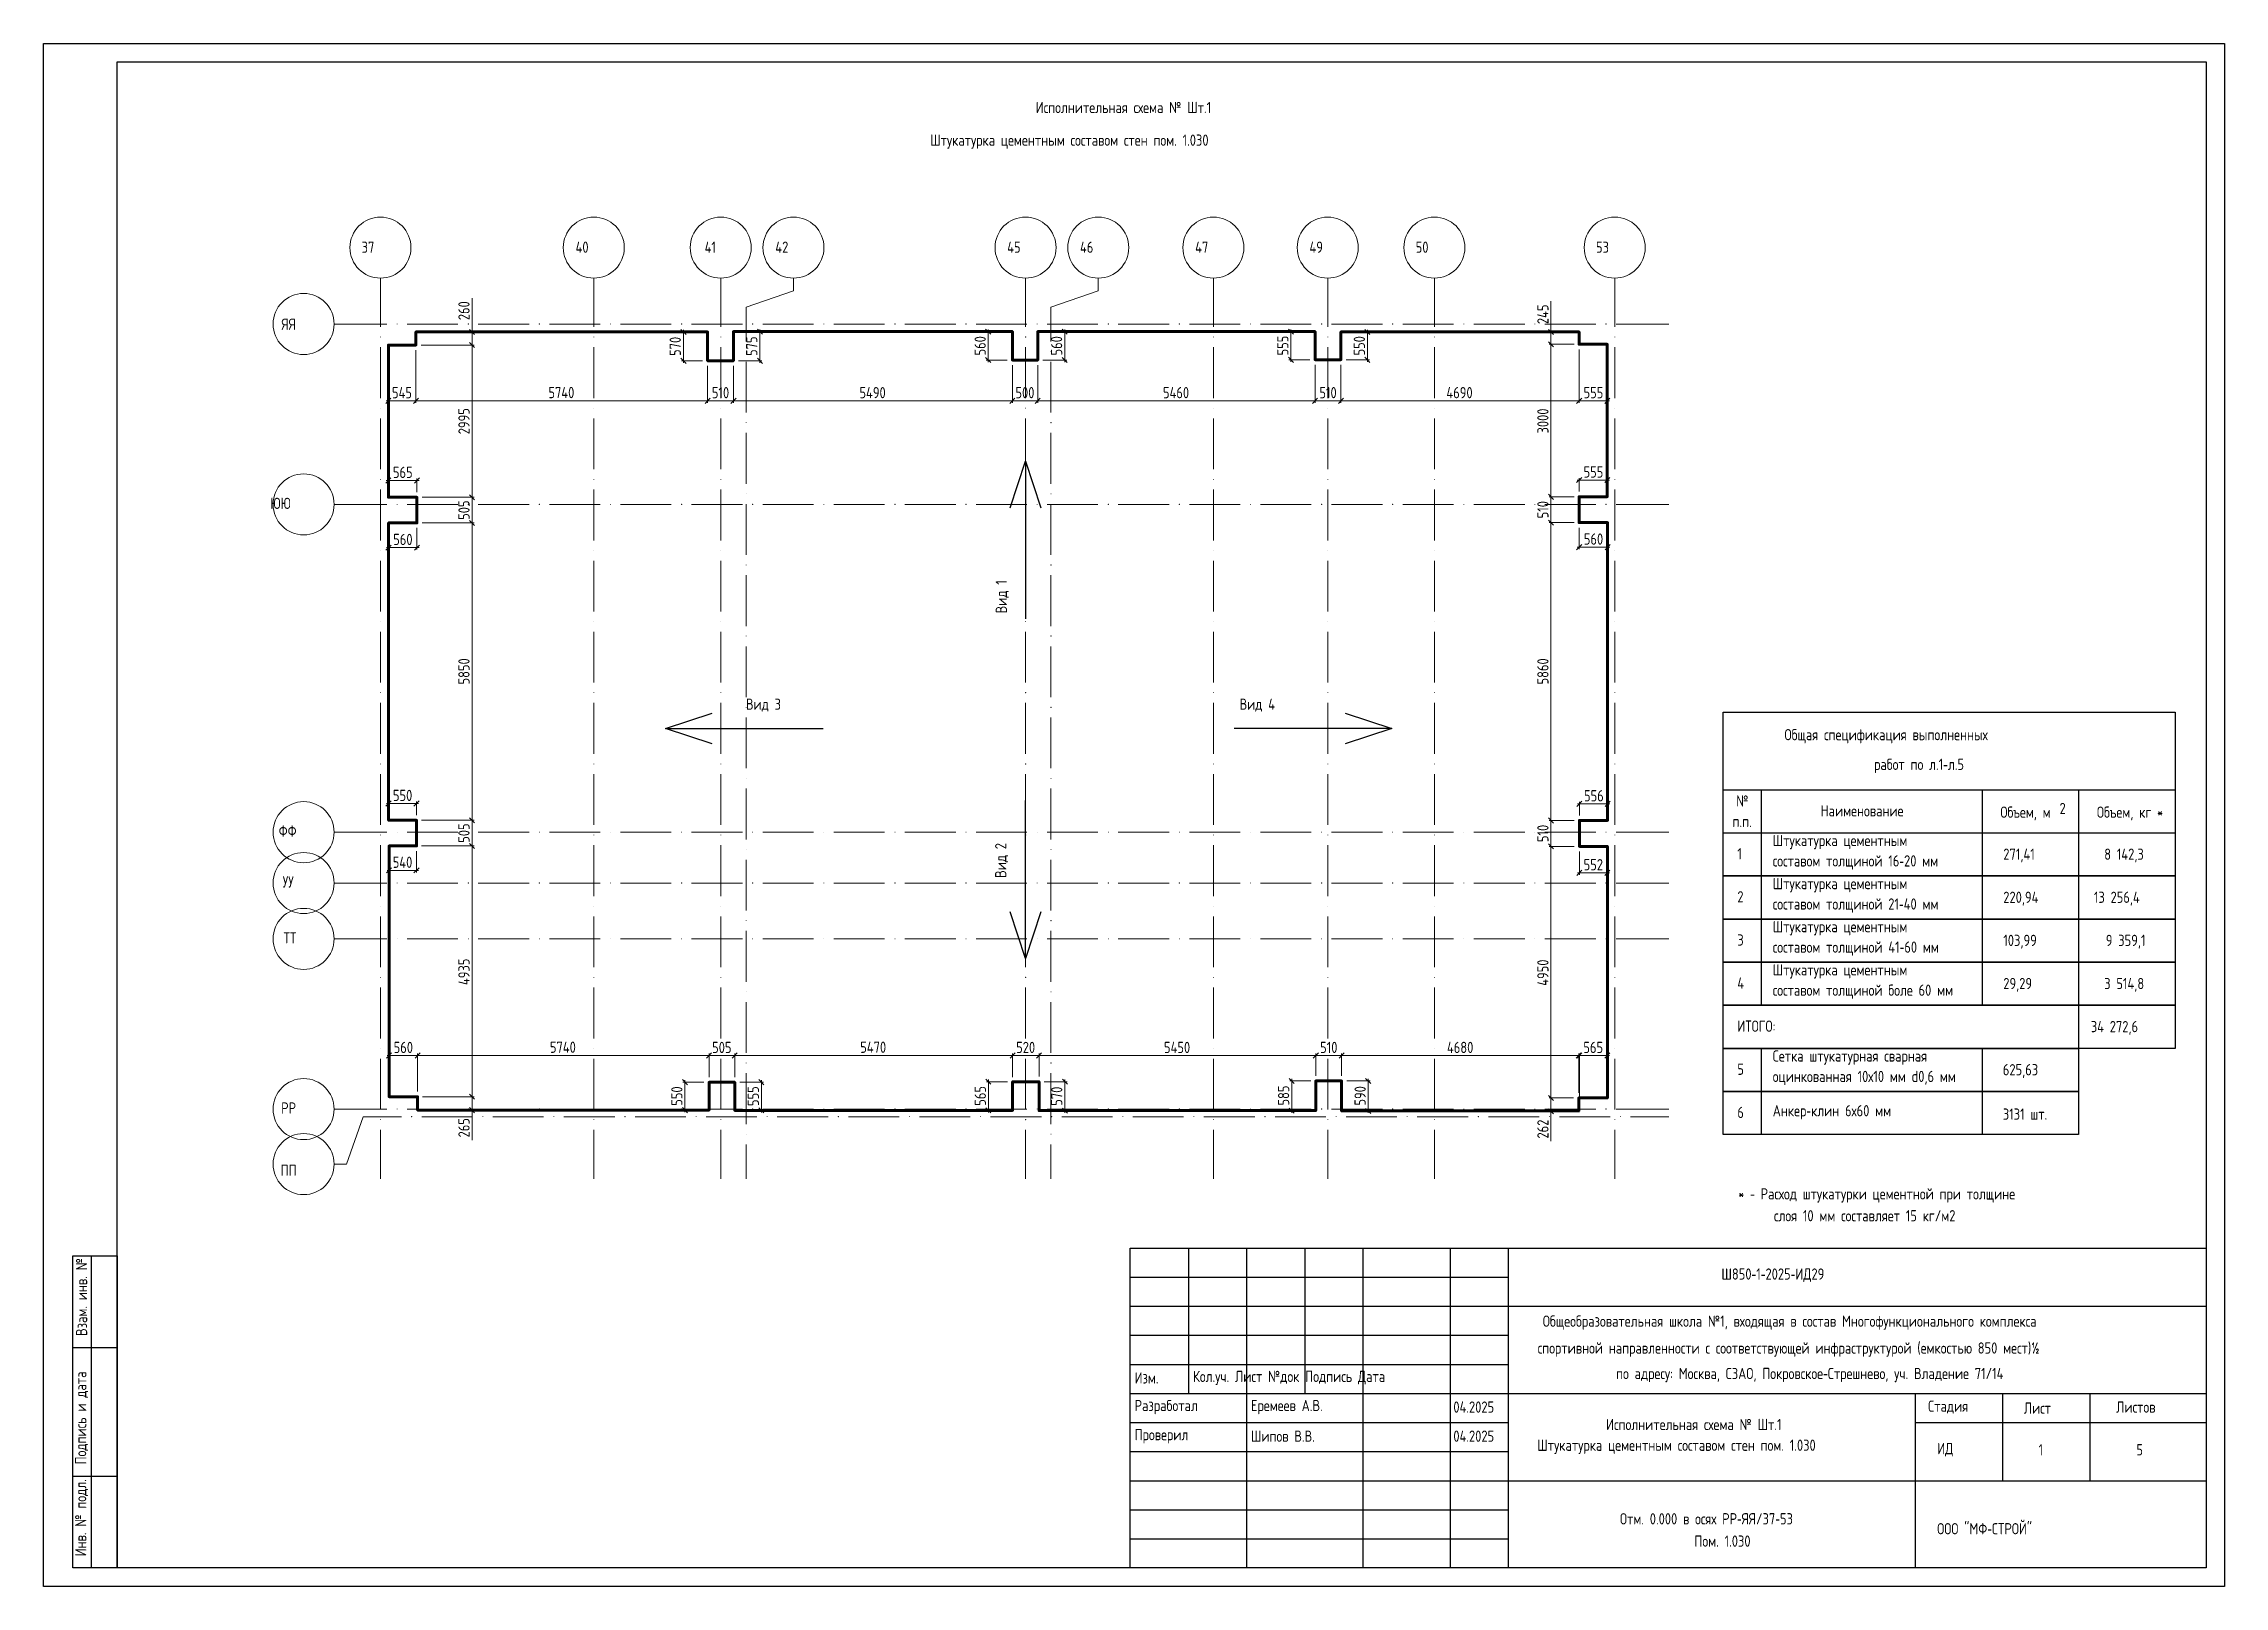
# Model space of a CAD drawing. Header units: millimetres. Extents: x 0 to 130, y 0 to 17.
# Drawn here: x 0.04 to 23.34, y 0.03 to 16.5 of the extents above; entities that cross this region are included whole.
import ezdxf

# ---------------------------------------------------------------- set-up
doc = ezdxf.new("R2010")
doc.units = ezdxf.units.MM
doc.layers.add('PDF _0', color=7, linetype='Continuous')
doc.layers.add('PDF _Текст', color=7, linetype='Continuous')
doc.layers.add('PDF _Оси-1', color=7, linetype='Continuous', true_color=0xaaaaaa)
doc.layers.add('PDF _Оси-3', color=7, linetype='Continuous', true_color=0x989898)
doc.styles.get("Standard").update_dxf_attribs({"font": 'ГОСТ тип А.ttf'})

msp = doc.modelspace()

# ---------------------------------------------------------------- texts
at = {"layer": 'PDF _Текст', "char_height": 0.12, "attachment_point": 4}
for s, insert in [('Исполнительная схема № Шт.1', (10.642, 15.822)), ('Штукатурка цементным составом стен пом. 1.030', (9.514, 15.457)), ('545', (3.765, 12.777)), ('5740', (5.436, 12.778)), ('510', (7.182, 12.777)), ('5490', (8.759, 12.777)), ('500', (10.425, 12.777)), ('5460', (12.001, 12.777)), ('510', (13.672, 12.777)), ('4690', (15.029, 12.777)), ('555', (16.494, 12.777)), ('565', (3.775, 11.926)), ('555', (16.494, 11.93)), ('560', (3.778, 11.21)), ('560', (16.497, 11.214)), ('Вид 3', (7.546, 9.441)), ('Вид 4', (12.819, 9.441)), ('Общая спецификация выполненных', (18.641, 9.109)), ('работ по л.1‐л.5', (19.597, 8.792)), ('550', (3.775, 8.477)), ('556', (16.499, 8.473)), ('№', (18.125, 8.417)), ('2', (21.579, 8.337)), ('п.п.', (18.084, 8.199)), ('Наименование', (19.026, 8.312)), ('Объем, м', (20.947, 8.284)), ('Объем, кг *', (21.978, 8.284)), ('Штукатурка цементным', (18.515, 7.979)), ('540', (3.773, 7.763)), ('552', (16.495, 7.737)), ('1', (18.137, 7.854)), ('составом толщиной 16‐20 мм', (18.515, 7.761)), ('271,41', (20.978, 7.835)), ('8 142,3', (22.056, 7.835)), ('Штукатурка цементным', (18.515, 7.519)), ('2', (18.137, 7.394)), ('составом толщиной 21‐40 мм', (18.515, 7.301)), ('220,94', (20.978, 7.375)), ('13 256,4', (21.946, 7.375)), ('3', (18.137, 6.933)), ('Штукатурка цементным', (18.515, 7.059)), ('103,99', (20.978, 6.915)), ('9 359,1', (22.073, 6.915)), ('составом толщиной 41‐60 мм', (18.515, 6.841)), ('4', (18.137, 6.473)), ('Штукатурка цементным', (18.515, 6.598)), ('29,29', (20.978, 6.454)), ('3 514,8', (22.056, 6.454)), ('составом толщиной боле 60 мм', (18.515, 6.381)), ('ИТОГО:', (18.137, 6.013)), ('34 272,6', (21.913, 5.994)), ('560', (3.783, 5.786)), ('5740', (5.452, 5.788)), ('505', (7.185, 5.786)), ('5470', (8.767, 5.788)), ('520', (10.433, 5.786)), ('5450', (12.012, 5.786)), ('510', (13.68, 5.786)), ('4680', (15.035, 5.786)), ('565', (16.492, 5.786)), ('5', (18.137, 5.553)), ('Сетка штукатурная сварная', (18.515, 5.678)), ('625,63', (20.973, 5.534)), ('оцинкованная 10х10 мм d0,6 мм', (18.515, 5.46)), ('6', (18.137, 5.092)), ('Анкер‐клин 6х60 мм', (18.515, 5.094)), ('3131 шт.', (20.973, 5.074)), ('* ‐ Расход штукатурки цементной при толщине', (18.146, 4.206)), ('      слоя 10 мм составляет 15 кг/м2', (18.159, 3.989)), ('Ш850‐1‐2025‐ИД29', (17.967, 3.354)), ('Общеобразовательная школа №1, входящая в состав Многофункционального комплекса', (16.059, 2.847)), ('спортивной направленности с соответствующей инфраструктурой (емкостью 850 мест)½', (16.004, 2.56)), ('Кол.уч. Лист №док Подпись Дата', (12.321, 2.257)), ('по адресу: Москва, СЗАО, Покровское‐Стрешнево, уч. Владение 71/14', (16.841, 2.288)), ('Изм.', (11.698, 2.257)), ('Разработал', (11.698, 1.946)), ('Еремеев А.В.', (12.94, 1.946)), ('04.2025', (15.103, 1.946)), ('Стадия', (20.175, 1.946)), ('Лист', (21.197, 1.935)), ('Листов', (22.184, 1.946)), ('Проверил', (11.698, 1.635)), ('Шипов В.В.', (12.94, 1.635)), ('04.2025', (15.103, 1.635)), ('Исполнительная схема № Шт.1', (16.735, 1.76)), ('Штукатурка цементным составом стен пом. 1.030', (16, 1.522)), ('ИД', (20.272, 1.49)), ('1', (21.355, 1.49)), ('5', (22.4, 1.49)), ('Отм. 0.000 в осях РР‐ЯЯ/37‐53', (16.883, 0.753)), ('ООО "МФ‐СТРОЙ"', (20.272, 0.647)), ('Пом. 1.030', (17.678, 0.515))]:
    msp.add_mtext(s, dxfattribs=dict(at, insert=insert))
at = {"layer": 'PDF _Текст', "color": 253, "true_color": 0xaaaaaa, "char_height": 0.12, "attachment_point": 4}
for s, insert in [('37', (3.441, 14.33)), ('40', (5.726, 14.33)), ('41', (7.105, 14.33)), ('42', (7.86, 14.33)), ('45', (10.337, 14.33)), ('46', (11.115, 14.33)), ('47', (12.345, 14.33)), ('49', (13.566, 14.33)), ('50', (14.701, 14.33)), ('53', (16.627, 14.33)), ('ЯЯ', (2.586, 13.507)), ('ЮЮ', (2.466, 11.595)), ('ФФ', (2.555, 8.096)), ('УУ', (2.598, 7.553)), ('ТТ', (2.606, 6.956)), ('РР', (2.581, 5.139)), ('ПП', (2.575, 4.475))]:
    msp.add_mtext(s, dxfattribs=dict(at, insert=insert))
at = {"layer": 'PDF _Текст', "char_height": 0.12, "attachment_point": 4, "rotation": 90}
for s, insert in [('260', (4.534, 13.551)), ('245', (16.06, 13.509)), ('570', (6.791, 13.169)), ('575', (7.608, 13.169)), ('560', (10.048, 13.174)), ('560', (10.865, 13.174)), ('555', (13.282, 13.174)), ('550', (14.099, 13.174)), ('2995', (4.534, 12.333)), ('3000', (16.06, 12.341)), ('505', (4.534, 11.419)), ('510', (16.06, 11.435)), ('Вид 1', (10.284, 10.42)), ('5850', (4.534, 9.661)), ('5860', (16.06, 9.661)), ('505', (4.534, 7.971)), ('510', (16.06, 7.978)), ('Вид 2', (10.277, 7.596)), ('4935', (4.534, 6.452)), ('4950', (16.06, 6.444)), ('550', (6.808, 5.163)), ('555', (7.625, 5.16)), ('565', (10.05, 5.163)), ('570', (10.866, 5.163)), ('585', (13.29, 5.165)), ('590', (14.107, 5.165)), ('265', (4.534, 4.825)), ('262', (16.06, 4.813)), ('Взам. инв. №', (0.449, 2.705)), ('Подпись и дата', (0.449, 1.333)), ('Инв. № подл.', (0.449, 0.352))]:
    msp.add_mtext(s, dxfattribs=dict(at, insert=insert))

# ---------------------------------------------------------------- linework, layer by layer
at = {"layer": 'PDF _0', "lineweight": 25}
for points in [[(0.043, 16.504), (23.34, 16.504), (23.34, 0.031), (0.043, 0.031)], [(0.828, 16.308), (23.144, 16.308), (23.144, 0.228), (0.828, 0.228)], [(22.814, 7.617), (17.987, 7.617)], [(22.814, 7.157), (17.987, 7.157)], [(22.814, 6.697), (17.987, 6.697)], [(22.814, 6.236), (17.987, 6.236)], [(21.783, 5.316), (17.987, 5.316)], [(0.357, 3.561), (0.828, 3.561), (0.828, 0.228), (0.357, 0.228)], [(11.652, 3.644), (23.144, 3.644), (23.144, 0.228), (11.652, 0.228)]]:
    msp.add_lwpolyline(points, close=True, dxfattribs=at)
at = {"layer": 'PDF _0', "lineweight": 13}
for points in [[(4.621, 13.426), (4.621, 13.785)], [(16.146, 13.271), (16.146, 13.426), (16.146, 13.755)], [(4.076, 13.426), (4.643, 13.426)], [(4.648, 13.399), (4.594, 13.453)], [(4.621, 13.448), (4.621, 13.285)], [(4.621, 13.307), (4.621, 11.638)], [(6.906, 13.399), (6.851, 13.453)], [(7.082, 13.426), (6.857, 13.426)], [(6.879, 13.448), (6.879, 13.095)], [(7.467, 13.429), (7.717, 13.429)], [(7.723, 13.402), (7.668, 13.456)], [(7.696, 13.45), (7.696, 13.095)], [(10.161, 13.402), (10.107, 13.456)], [(10.337, 13.429), (10.113, 13.429)], [(10.134, 13.45), (10.134, 13.103)], [(10.717, 13.429), (10.973, 13.429)], [(10.978, 13.402), (10.924, 13.456)], [(10.951, 13.45), (10.951, 13.103)], [(13.395, 13.402), (13.341, 13.456)], [(13.571, 13.429), (13.346, 13.429)], [(13.368, 13.45), (13.368, 13.106)], [(13.957, 13.426), (14.207, 13.426)], [(14.212, 13.399), (14.158, 13.453)], [(14.185, 13.448), (14.185, 13.106)], [(16.173, 13.399), (16.119, 13.453)], [(16.393, 13.426), (16.125, 13.426)], [(16.146, 11.644), (16.146, 13.315)], [(3.726, 13.231), (3.726, 12.668)], [(6.851, 13.144), (6.906, 13.09)], [(7.082, 13.117), (6.857, 13.117)], [(7.467, 13.117), (7.717, 13.117)], [(7.668, 13.144), (7.723, 13.09)], [(10.107, 13.152), (10.161, 13.098)], [(10.337, 13.125), (10.113, 13.125)], [(10.717, 13.125), (10.973, 13.125)], [(10.924, 13.152), (10.978, 13.098)], [(13.341, 13.155), (13.395, 13.1)], [(13.571, 13.128), (13.346, 13.128)], [(13.902, 12.668), (13.902, 13.073), (13.902, 12.668)], [(13.957, 13.128), (14.207, 13.128)], [(14.158, 13.155), (14.212, 13.1)], [(16.748, 13.239), (16.748, 12.668)], [(3.753, 12.717), (3.699, 12.663)], [(3.704, 12.69), (4.043, 12.69)], [(4, 12.69), (7.158, 12.69)], [(7.114, 12.69), (7.434, 12.69)], [(7.391, 12.69), (10.413, 12.69)], [(10.37, 12.69), (10.685, 12.69)], [(10.641, 12.69), (13.647, 12.69)], [(13.604, 12.69), (13.924, 12.69)], [(13.875, 12.663), (13.929, 12.717)], [(13.929, 12.717), (13.875, 12.663)], [(13.881, 12.69), (16.469, 12.69)], [(16.425, 12.69), (16.77, 12.69)], [(16.721, 12.663), (16.775, 12.717)], [(3.753, 11.866), (3.699, 11.812)], [(3.704, 11.839), (4.054, 11.839)], [(3.726, 11.714), (3.726, 11.861)], [(4.005, 11.812), (4.059, 11.866)], [(4.032, 11.714), (4.032, 11.861)], [(4.643, 11.66), (4.087, 11.66), (4.642, 11.66)], [(4.648, 11.633), (4.594, 11.687)], [(4.594, 11.687), (4.648, 11.633)], [(4.621, 11.682), (4.621, 11.364)], [(16.146, 11.687), (16.146, 11.367)], [(16.474, 11.87), (16.42, 11.816)], [(16.425, 11.843), (16.77, 11.843)], [(16.447, 11.72), (16.447, 11.865)], [(16.721, 11.816), (16.775, 11.87)], [(16.748, 11.72), (16.748, 11.865)], [(3.728, 11.332), (3.728, 11.102)], [(4.032, 11.332), (4.032, 11.102)], [(4.621, 11.408), (4.621, 8.19)], [(16.146, 11.41), (16.146, 8.187)], [(16.447, 11.334), (16.447, 11.105)], [(16.751, 11.334), (16.751, 11.105)], [(3.756, 11.15), (3.701, 11.096)], [(3.707, 11.123), (4.054, 11.123)], [(4.005, 11.096), (4.059, 11.15)], [(16.474, 11.154), (16.42, 11.1)], [(16.425, 11.127), (16.773, 11.127)], [(16.724, 11.1), (16.778, 11.154)], [(3.756, 8.418), (3.701, 8.363)], [(3.707, 8.391), (4.049, 8.391)], [(3.728, 8.266), (3.728, 8.412)], [(4, 8.363), (4.054, 8.418)], [(4.027, 8.266), (4.027, 8.412)], [(16.476, 8.414), (16.422, 8.359)], [(16.449, 8.263), (16.449, 8.408)], [(16.724, 8.359), (16.778, 8.414)], [(16.751, 8.263), (16.751, 8.408)], [(4.621, 8.233), (4.621, 7.916)], [(16.146, 8.231), (16.146, 7.91)], [(16.428, 8.387), (16.773, 8.387)], [(4.621, 7.959), (4.621, 5.238)], [(16.146, 7.954), (16.146, 5.225)], [(3.761, 7.704), (3.707, 7.649)], [(3.734, 7.883), (3.734, 7.655)], [(4, 7.649), (4.054, 7.704)], [(4.027, 7.883), (4.027, 7.655)], [(16.449, 7.878), (16.449, 7.629)], [(16.749, 7.878), (16.749, 7.629)], [(3.712, 7.676), (4.049, 7.676)], [(16.476, 7.678), (16.422, 7.623)], [(16.428, 7.65), (16.771, 7.65)], [(16.722, 7.623), (16.776, 7.678)], [(3.761, 5.727), (3.707, 5.672)], [(3.712, 5.7), (4.059, 5.7)], [(3.734, 5.314), (3.734, 5.721)], [(4.016, 5.7), (7.174, 5.7)], [(7.131, 5.7), (7.448, 5.7)], [(7.405, 5.7), (10.416, 5.7)], [(10.373, 5.7), (10.698, 5.7)], [(10.394, 5.474), (10.394, 5.721), (10.394, 5.469)], [(10.655, 5.7), (13.655, 5.7)], [(13.612, 5.7), (13.932, 5.7)], [(13.889, 5.7), (16.472, 5.7)], [(16.469, 5.727), (16.415, 5.672)], [(16.421, 5.7), (16.771, 5.7)], [(16.423, 5.672), (16.477, 5.727)], [(16.442, 5.301), (16.442, 5.721)], [(16.45, 5.162), (16.45, 5.721)], [(16.722, 5.672), (16.776, 5.727)], [(16.749, 5.301), (16.749, 5.721)], [(6.922, 5.387), (6.868, 5.442)], [(7.098, 5.414), (6.873, 5.414)], [(6.895, 5.436), (6.895, 5.094)], [(7.481, 5.414), (7.734, 5.414)], [(7.739, 5.387), (7.685, 5.442)], [(7.712, 5.436), (7.712, 5.092)], [(10.164, 5.393), (10.11, 5.447)], [(10.34, 5.42), (10.115, 5.42)], [(10.137, 5.442), (10.137, 5.092)], [(10.731, 5.42), (10.976, 5.42)], [(10.981, 5.393), (10.927, 5.447)], [(10.954, 5.442), (10.954, 5.089)], [(13.403, 5.401), (13.349, 5.455)], [(13.579, 5.428), (13.355, 5.428)], [(13.376, 5.45), (13.376, 5.089)], [(13.965, 5.428), (14.215, 5.428)], [(14.22, 5.401), (14.166, 5.455)], [(14.193, 5.45), (14.193, 5.086)], [(4.594, 5.143), (4.648, 5.089)], [(4.621, 5.282), (4.621, 5.116), (4.621, 4.797)], [(6.868, 5.143), (6.922, 5.089)], [(7.685, 5.14), (7.739, 5.086)], [(10.11, 5.14), (10.164, 5.086)], [(10.927, 5.138), (10.981, 5.083)], [(13.349, 5.138), (13.403, 5.083)], [(14.166, 5.135), (14.22, 5.081)], [(16.119, 5.131), (16.173, 5.077)], [(16.146, 5.268), (16.146, 5.104), (16.146, 4.785)], [(4.092, 5.116), (4.642, 5.116)], [(7.098, 5.116), (6.873, 5.116)], [(7.481, 5.113), (7.734, 5.113)], [(10.34, 5.113), (10.115, 5.113)], [(10.731, 5.111), (10.976, 5.111)], [(13.579, 5.111), (13.355, 5.111)], [(13.965, 5.108), (14.215, 5.108)], [(16.388, 5.104), (16.125, 5.104)]]:
    msp.add_lwpolyline(points, dxfattribs=at)
at = {"layer": 'PDF _0', "lineweight": 60}
msp.add_lwpolyline([(16.442, 5.104), (16.442, 5.246), (16.749, 5.246), (16.749, 7.932), (16.449, 7.932), (16.449, 8.209), (16.751, 8.209), (16.751, 11.389), (16.447, 11.389), (16.447, 11.665), (16.748, 11.665), (16.748, 13.293), (16.447, 13.293), (16.447, 13.426), (13.902, 13.426), (13.902, 13.128), (13.626, 13.128), (13.626, 13.429), (10.663, 13.429), (10.663, 13.125), (10.392, 13.125), (10.392, 13.429), (7.413, 13.429), (7.413, 13.117), (7.136, 13.117), (7.136, 13.426), (4.021, 13.426), (4.021, 13.285), (3.726, 13.285), (3.726, 11.66), (4.032, 11.66), (4.032, 11.386), (3.728, 11.386), (3.728, 8.212), (4.027, 8.212), (4.027, 7.938), (3.734, 7.938), (3.734, 5.26), (4.038, 5.26), (4.038, 5.116), (7.152, 5.116), (7.152, 5.414), (7.426, 5.414), (7.426, 5.113), (10.394, 5.113), (10.394, 5.42), (10.677, 5.42), (10.677, 5.111), (13.634, 5.111), (13.634, 5.428), (13.91, 5.428), (13.91, 5.108), (16.45, 5.108)], dxfattribs=at)
at = {"layer": 'PDF _0', "lineweight": 13}
for points in [[(4.643, 13.285), (4.076, 13.285)], [(4.648, 13.258), (4.594, 13.312)], [(16.173, 13.266), (16.119, 13.32)], [(16.125, 13.293), (16.393, 13.293)], [(4.021, 12.668), (4.021, 13.231)], [(7.136, 12.668), (7.136, 13.062)], [(7.413, 12.668), (7.413, 13.062)], [(10.392, 12.668), (10.392, 13.071)], [(10.663, 12.668), (10.663, 13.071)], [(13.626, 12.668), (13.626, 13.073)], [(16.447, 12.668), (16.447, 13.239)], [(4.049, 12.717), (3.994, 12.663)], [(7.163, 12.717), (7.109, 12.663)], [(7.386, 12.663), (7.44, 12.717)], [(10.365, 12.663), (10.419, 12.717)], [(10.636, 12.663), (10.69, 12.717)], [(13.598, 12.663), (13.653, 12.717)], [(16.42, 12.663), (16.474, 12.717)], [(16.173, 11.638), (16.119, 11.692)], [(16.125, 11.665), (16.393, 11.665)], [(16.119, 11.416), (16.173, 11.361)], [(4.642, 11.386), (4.087, 11.386)], [(4.594, 11.413), (4.648, 11.359)], [(16.125, 11.389), (16.393, 11.389)], [(4.642, 8.212), (4.081, 8.212)], [(4.648, 8.184), (4.594, 8.239)], [(16.173, 8.182), (16.119, 8.236)], [(16.125, 8.209), (16.395, 8.209)], [(4.642, 7.938), (4.081, 7.938)], [(4.594, 7.965), (4.648, 7.91)], [(16.119, 7.959), (16.173, 7.905)], [(16.125, 7.932), (16.395, 7.932)], [(4.011, 5.672), (4.065, 5.727)], [(4.038, 5.721), (4.038, 5.314)], [(7.179, 5.727), (7.125, 5.672)], [(7.152, 5.721), (7.152, 5.469)], [(7.399, 5.672), (7.453, 5.727)], [(7.426, 5.721), (7.426, 5.469)], [(10.422, 5.727), (10.367, 5.672)], [(10.649, 5.672), (10.704, 5.727)], [(10.677, 5.721), (10.677, 5.474)], [(13.661, 5.727), (13.607, 5.672)], [(13.634, 5.721), (13.634, 5.482)], [(13.883, 5.672), (13.938, 5.727)], [(13.91, 5.721), (13.91, 5.482)], [(4.642, 5.26), (4.092, 5.26)], [(4.594, 5.287), (4.648, 5.233)], [(16.119, 5.273), (16.173, 5.219)], [(16.125, 5.246), (16.388, 5.246)]]:
    msp.add_lwpolyline(points, close=True, dxfattribs=at)
at = {"layer": 'PDF _0', "lineweight": 25}
for points in [[(10.369, 11.548), (10.533, 12.046), (10.533, 10.362)], [(10.533, 12.046), (10.697, 11.548)], [(6.688, 9.192), (7.186, 9.356)], [(13.947, 9.356), (14.445, 9.192), (12.761, 9.192)], [(21.783, 4.855), (17.987, 4.855), (17.987, 9.365), (22.814, 9.365), (22.814, 5.776), (17.987, 5.776), (21.783, 5.776), (17.987, 5.776)], [(7.186, 9.028), (6.688, 9.192), (8.372, 9.192)], [(14.445, 9.192), (13.947, 9.028)], [(10.697, 7.235), (10.533, 6.737), (10.533, 8.421)], [(17.987, 8.538), (22.814, 8.538)], [(21.783, 8.538), (21.783, 4.855), (17.987, 4.855)], [(18.39, 8.538), (18.39, 6.236)], [(20.752, 8.538), (20.752, 6.236)], [(17.987, 8.077), (22.814, 8.077)], [(10.533, 6.737), (10.369, 7.235)], [(18.39, 5.776), (18.39, 4.855)], [(20.752, 5.776), (20.752, 4.855)], [(0.553, 3.561), (0.553, 0.228)], [(12.273, 3.644), (12.273, 2.091)], [(12.894, 3.644), (12.894, 0.228)], [(13.515, 3.644), (13.515, 2.091)], [(14.137, 3.644), (14.137, 0.228)], [(15.068, 3.644), (15.068, 0.228)], [(15.69, 3.644), (15.69, 0.228)], [(11.652, 3.333), (15.69, 3.333)], [(11.652, 3.023), (23.144, 3.023)], [(0.357, 2.581), (0.828, 2.581)], [(11.652, 2.712), (15.69, 2.712)], [(11.652, 2.402), (15.69, 2.402)], [(11.652, 2.091), (23.144, 2.091)], [(20.038, 2.091), (20.038, 0.228)], [(20.97, 2.091), (20.97, 1.159)], [(21.901, 2.091), (21.901, 1.159)], [(11.652, 1.781), (15.69, 1.781)], [(20.038, 1.781), (23.144, 1.781)], [(11.652, 1.47), (15.69, 1.47)], [(0.357, 1.208), (0.828, 1.208)], [(11.652, 1.159), (23.144, 1.159)], [(11.652, 0.849), (15.69, 0.849)], [(11.652, 0.538), (15.69, 0.538)]]:
    msp.add_lwpolyline(points, dxfattribs=at)
at = {"layer": 'PDF _Оси-1', "lineweight": 20}
for centre in [(3.642, 14.326), (5.921, 14.326), (7.277, 14.326), (8.054, 14.326), (10.533, 14.326), (11.31, 14.326), (12.54, 14.326), (13.761, 14.326), (14.901, 14.326), (16.827, 14.326), (2.821, 13.51), (2.821, 11.584), (2.821, 8.084), (2.821, 7.541), (2.821, 6.945), (2.821, 5.127), (2.821, 4.54)]:
    msp.add_circle(centre, 0.326, dxfattribs=at)
at = {"layer": 'PDF _Оси-3', "lineweight": 9}
for points in [[(3.642, 14), (3.642, 13.479)], [(5.921, 14), (5.921, 13.479)], [(7.277, 14), (7.277, 13.479)], [(8.054, 14), (8.054, 13.866), (7.548, 13.69), (7.548, 13.324)], [(10.533, 14), (10.533, 13.479)], [(11.31, 14), (11.31, 13.866), (10.804, 13.69), (10.804, 13.324)], [(12.54, 14), (12.54, 13.479)], [(13.761, 14), (13.761, 13.479)], [(14.901, 14), (14.901, 13.479)], [(16.827, 14), (16.827, 13.479)], [(3.711, 13.51), (3.146, 13.51)], [(4.47, 13.51), (3.928, 13.51)], [(5.23, 13.51), (4.687, 13.51)], [(5.99, 13.51), (5.447, 13.51)], [(6.749, 13.51), (6.207, 13.51)], [(7.509, 13.51), (6.966, 13.51)], [(8.268, 13.51), (7.726, 13.51)], [(9.028, 13.51), (8.486, 13.51)], [(9.788, 13.51), (9.245, 13.51)], [(10.547, 13.51), (10.005, 13.51)], [(11.307, 13.51), (10.764, 13.51)], [(12.067, 13.51), (11.524, 13.51)], [(12.826, 13.51), (12.284, 13.51)], [(13.586, 13.51), (13.043, 13.51)], [(14.346, 13.51), (13.803, 13.51)], [(15.105, 13.51), (14.563, 13.51)], [(15.865, 13.51), (15.322, 13.51)], [(16.625, 13.51), (16.082, 13.51)], [(17.406, 13.51), (16.842, 13.51)], [(3.642, 13.262), (3.642, 12.719)], [(5.921, 13.262), (5.921, 12.719)], [(7.277, 13.262), (7.277, 12.719)], [(7.548, 13.107), (7.548, 12.564)], [(10.533, 13.262), (10.533, 12.719)], [(10.804, 13.107), (10.804, 12.564)], [(12.54, 13.262), (12.54, 12.719)], [(13.761, 13.262), (13.761, 12.719)], [(14.901, 13.262), (14.901, 12.719)], [(16.827, 13.262), (16.827, 12.719)], [(3.642, 12.502), (3.642, 11.96)], [(5.921, 12.502), (5.921, 11.96)], [(7.277, 12.502), (7.277, 11.96)], [(7.548, 12.347), (7.548, 11.804)], [(10.533, 12.502), (10.533, 11.96)], [(10.804, 12.347), (10.804, 11.804)], [(12.54, 12.502), (12.54, 11.96)], [(13.761, 12.502), (13.761, 11.96)], [(14.901, 12.502), (14.901, 11.96)], [(16.827, 12.502), (16.827, 11.96)], [(3.642, 11.743), (3.642, 11.2)], [(5.921, 11.743), (5.921, 11.2)], [(7.277, 11.743), (7.277, 11.2)], [(10.533, 11.743), (10.533, 11.2)], [(12.54, 11.743), (12.54, 11.2)], [(13.761, 11.743), (13.761, 11.2)], [(14.901, 11.743), (14.901, 11.2)], [(16.827, 11.743), (16.827, 11.2)], [(3.146, 11.584), (3.711, 11.584)], [(3.928, 11.584), (4.47, 11.584)], [(4.687, 11.584), (5.23, 11.584)], [(5.447, 11.584), (5.99, 11.584)], [(6.207, 11.584), (6.749, 11.584)], [(6.966, 11.584), (7.509, 11.584)], [(7.548, 11.587), (7.548, 11.045)], [(7.726, 11.584), (8.268, 11.584)], [(8.486, 11.584), (9.028, 11.584)], [(9.245, 11.584), (9.788, 11.584)], [(10.005, 11.584), (10.547, 11.584)], [(10.764, 11.584), (11.307, 11.584)], [(10.804, 11.587), (10.804, 11.045)], [(11.524, 11.584), (12.067, 11.584)], [(12.284, 11.584), (12.826, 11.584)], [(13.043, 11.584), (13.586, 11.584)], [(13.803, 11.584), (14.346, 11.584)], [(14.563, 11.584), (15.105, 11.584)], [(15.322, 11.584), (15.865, 11.584)], [(16.082, 11.584), (16.625, 11.584)], [(16.842, 11.584), (17.406, 11.584)], [(3.642, 10.983), (3.642, 10.44)], [(5.921, 10.983), (5.921, 10.44)], [(7.277, 10.983), (7.277, 10.44)], [(10.533, 10.983), (10.533, 10.44)], [(12.54, 10.983), (12.54, 10.44)], [(13.761, 10.983), (13.761, 10.44)], [(14.901, 10.983), (14.901, 10.44)], [(16.827, 10.983), (16.827, 10.44)], [(7.548, 10.828), (7.548, 10.285)], [(10.804, 10.828), (10.804, 10.285)], [(3.642, 10.223), (3.642, 9.681)], [(5.921, 10.223), (5.921, 9.681)], [(7.277, 10.223), (7.277, 9.681)], [(7.548, 10.068), (7.548, 9.526)], [(10.533, 10.223), (10.533, 9.681)], [(10.804, 10.068), (10.804, 9.526)], [(12.54, 10.223), (12.54, 9.681)], [(13.761, 10.223), (13.761, 9.681)], [(14.901, 10.223), (14.901, 9.681)], [(16.827, 10.223), (16.827, 9.681)], [(3.642, 9.464), (3.642, 8.921)], [(5.921, 9.464), (5.921, 8.921)], [(7.277, 9.464), (7.277, 8.921)], [(10.533, 9.464), (10.533, 8.921)], [(12.54, 9.464), (12.54, 8.921)], [(13.761, 9.464), (13.761, 8.921)], [(14.901, 9.464), (14.901, 8.921)], [(16.827, 9.464), (16.827, 8.921)], [(7.548, 9.308), (7.548, 8.766)], [(10.804, 9.308), (10.804, 8.766)], [(3.642, 8.704), (3.642, 8.161)], [(5.921, 8.704), (5.921, 8.161)], [(7.277, 8.704), (7.277, 8.161)], [(10.533, 8.704), (10.533, 8.161)], [(12.54, 8.704), (12.54, 8.161)], [(13.761, 8.704), (13.761, 8.161)], [(14.901, 8.704), (14.901, 8.161)], [(16.827, 8.704), (16.827, 8.161)], [(7.548, 8.549), (7.548, 8.006)], [(10.804, 8.549), (10.804, 8.006)], [(3.146, 8.084), (3.711, 8.084)], [(3.642, 7.944), (3.642, 7.402)], [(3.928, 8.084), (4.47, 8.084)], [(4.687, 8.084), (5.23, 8.084)], [(5.447, 8.084), (5.99, 8.084)], [(5.921, 7.944), (5.921, 7.402)], [(6.207, 8.084), (6.749, 8.084)], [(6.966, 8.084), (7.509, 8.084)], [(7.277, 7.944), (7.277, 7.402)], [(7.726, 8.084), (8.268, 8.084)], [(8.486, 8.084), (9.028, 8.084)], [(9.245, 8.084), (9.788, 8.084)], [(10.005, 8.084), (10.547, 8.084)], [(10.533, 7.944), (10.533, 7.402)], [(10.764, 8.084), (11.307, 8.084)], [(11.524, 8.084), (12.067, 8.084)], [(12.284, 8.084), (12.826, 8.084)], [(12.54, 7.944), (12.54, 7.402)], [(13.043, 8.084), (13.586, 8.084)], [(13.761, 7.944), (13.761, 7.402)], [(13.803, 8.084), (14.346, 8.084)], [(14.563, 8.084), (15.105, 8.084)], [(14.901, 7.944), (14.901, 7.402)], [(15.322, 8.084), (15.865, 8.084)], [(16.082, 8.084), (16.625, 8.084)], [(16.827, 7.944), (16.827, 7.402)], [(16.842, 8.084), (17.406, 8.084)], [(7.548, 7.789), (7.548, 7.247)], [(10.804, 7.789), (10.804, 7.247)], [(3.146, 7.541), (3.711, 7.541)], [(3.928, 7.541), (4.47, 7.541)], [(4.687, 7.541), (5.23, 7.541)], [(5.447, 7.541), (5.99, 7.541)], [(6.207, 7.541), (6.749, 7.541)], [(6.966, 7.541), (7.509, 7.541)], [(7.726, 7.541), (8.268, 7.541)], [(8.486, 7.541), (9.028, 7.541)], [(9.245, 7.541), (9.788, 7.541)], [(10.005, 7.541), (10.547, 7.541)], [(10.764, 7.541), (11.307, 7.541)], [(11.524, 7.541), (12.067, 7.541)], [(12.284, 7.541), (12.826, 7.541)], [(13.043, 7.541), (13.586, 7.541)], [(13.803, 7.541), (14.346, 7.541)], [(14.563, 7.541), (15.105, 7.541)], [(15.322, 7.541), (15.865, 7.541)], [(16.082, 7.541), (16.625, 7.541)], [(16.842, 7.541), (17.406, 7.541)], [(3.642, 7.185), (3.642, 6.642)], [(5.921, 7.185), (5.921, 6.642)], [(7.277, 7.185), (7.277, 6.642)], [(7.548, 7.03), (7.548, 6.487)], [(10.533, 7.185), (10.533, 6.642)], [(10.804, 7.03), (10.804, 6.487)], [(12.54, 7.185), (12.54, 6.642)], [(13.761, 7.185), (13.761, 6.642)], [(14.901, 7.185), (14.901, 6.642)], [(16.827, 7.185), (16.827, 6.642)], [(3.146, 6.945), (3.711, 6.945)], [(3.928, 6.945), (4.47, 6.945)], [(4.687, 6.945), (5.23, 6.945)], [(5.447, 6.945), (5.99, 6.945)], [(6.207, 6.945), (6.749, 6.945)], [(6.966, 6.945), (7.509, 6.945)], [(7.726, 6.945), (8.268, 6.945)], [(8.486, 6.945), (9.028, 6.945)], [(9.245, 6.945), (9.788, 6.945)], [(10.005, 6.945), (10.547, 6.945)], [(10.764, 6.945), (11.307, 6.945)], [(11.524, 6.945), (12.067, 6.945)], [(12.284, 6.945), (12.826, 6.945)], [(13.043, 6.945), (13.586, 6.945)], [(13.803, 6.945), (14.346, 6.945)], [(14.563, 6.945), (15.105, 6.945)], [(15.322, 6.945), (15.865, 6.945)], [(16.082, 6.945), (16.625, 6.945)], [(16.842, 6.945), (17.406, 6.945)], [(3.642, 6.425), (3.642, 5.882)], [(5.921, 6.425), (5.921, 5.882)], [(7.277, 6.425), (7.277, 5.882)], [(10.533, 6.425), (10.533, 5.882)], [(12.54, 6.425), (12.54, 5.882)], [(13.761, 6.425), (13.761, 5.882)], [(14.901, 6.425), (14.901, 5.882)], [(16.827, 6.425), (16.827, 5.882)], [(7.548, 6.27), (7.548, 5.727)], [(10.804, 6.27), (10.804, 5.727)], [(3.642, 5.665), (3.642, 5.123)], [(5.921, 5.665), (5.921, 5.123)], [(7.277, 5.665), (7.277, 5.123)], [(10.533, 5.665), (10.533, 5.123)], [(12.54, 5.665), (12.54, 5.123)], [(13.761, 5.665), (13.761, 5.123)], [(14.901, 5.665), (14.901, 5.123)], [(16.827, 5.665), (16.827, 5.123)], [(7.548, 5.51), (7.548, 4.968)], [(10.804, 5.51), (10.804, 4.968)], [(3.146, 5.127), (3.711, 5.127)], [(3.928, 5.127), (4.47, 5.127)], [(4.687, 5.127), (5.23, 5.127)], [(5.447, 5.127), (5.99, 5.127)], [(6.207, 5.127), (6.749, 5.127)], [(6.966, 5.127), (7.509, 5.127)], [(7.726, 5.127), (8.268, 5.127)], [(8.486, 5.127), (9.028, 5.127)], [(9.245, 5.127), (9.788, 5.127)], [(10.005, 5.127), (10.547, 5.127)], [(10.764, 5.127), (11.307, 5.127)], [(11.524, 5.127), (12.067, 5.127)], [(12.284, 5.127), (12.826, 5.127)], [(13.043, 5.127), (13.586, 5.127)], [(13.803, 5.127), (14.346, 5.127)], [(14.563, 5.127), (15.105, 5.127)], [(15.322, 5.127), (15.865, 5.127)], [(16.082, 5.127), (16.625, 5.127)], [(16.842, 5.127), (17.406, 5.127)], [(3.866, 5.045), (3.457, 5.045), (3.28, 4.54), (3.146, 4.54)], [(3.642, 4.906), (3.642, 4.384)], [(4.625, 5.045), (4.083, 5.045)], [(5.385, 5.045), (4.842, 5.045)], [(6.145, 5.045), (5.602, 5.045)], [(5.921, 4.906), (5.921, 4.384)], [(6.904, 5.045), (6.362, 5.045)], [(7.664, 5.045), (7.121, 5.045)], [(7.277, 4.906), (7.277, 4.384)], [(8.424, 5.045), (7.881, 5.045)], [(9.183, 5.045), (8.641, 5.045)], [(9.943, 5.045), (9.4, 5.045)], [(10.702, 5.045), (10.16, 5.045)], [(10.533, 4.906), (10.533, 4.384)], [(11.462, 5.045), (10.92, 5.045)], [(12.222, 5.045), (11.679, 5.045)], [(12.981, 5.045), (12.439, 5.045)], [(12.54, 4.906), (12.54, 4.384)], [(13.741, 5.045), (13.198, 5.045)], [(13.761, 4.906), (13.761, 4.384)], [(14.501, 5.045), (13.958, 5.045)], [(15.26, 5.045), (14.718, 5.045)], [(14.901, 4.906), (14.901, 4.384)], [(16.02, 5.045), (15.477, 5.045)], [(16.78, 5.045), (16.237, 5.045)], [(16.827, 4.906), (16.827, 4.384)], [(17.406, 5.045), (16.997, 5.045)], [(7.548, 4.751), (7.548, 4.384)], [(10.804, 4.751), (10.804, 4.384)]]:
    msp.add_lwpolyline(points, dxfattribs=at)
at = {"layer": 'PDF _Оси-3', "lineweight": 5}
for points in [[(3.819, 13.51), (3.821, 13.51), (3.821, 13.512), (3.819, 13.512)], [(4.579, 13.51), (4.581, 13.51), (4.581, 13.512), (4.579, 13.512)], [(5.338, 13.51), (5.34, 13.51), (5.34, 13.512), (5.338, 13.512)], [(6.098, 13.51), (6.1, 13.51), (6.1, 13.512), (6.098, 13.512)], [(6.858, 13.51), (6.86, 13.51), (6.86, 13.512), (6.858, 13.512)], [(7.617, 13.51), (7.619, 13.51), (7.619, 13.512), (7.617, 13.512)], [(8.377, 13.51), (8.379, 13.51), (8.379, 13.512), (8.377, 13.512)], [(9.137, 13.51), (9.139, 13.51), (9.139, 13.512), (9.137, 13.512)], [(9.896, 13.51), (9.898, 13.51), (9.898, 13.512), (9.896, 13.512)], [(10.656, 13.51), (10.658, 13.51), (10.658, 13.512), (10.656, 13.512)], [(11.416, 13.51), (11.418, 13.51), (11.418, 13.512), (11.416, 13.512)], [(12.175, 13.51), (12.177, 13.51), (12.177, 13.512), (12.175, 13.512)], [(12.935, 13.51), (12.937, 13.51), (12.937, 13.512), (12.935, 13.512)], [(13.695, 13.51), (13.697, 13.51), (13.697, 13.512), (13.695, 13.512)], [(14.454, 13.51), (14.456, 13.51), (14.456, 13.512), (14.454, 13.512)], [(15.214, 13.51), (15.216, 13.51), (15.216, 13.512), (15.214, 13.512)], [(15.973, 13.51), (15.975, 13.51), (15.975, 13.512), (15.973, 13.512)], [(16.733, 13.51), (16.735, 13.51), (16.735, 13.512), (16.733, 13.512)], [(3.642, 13.37), (3.644, 13.37), (3.644, 13.372), (3.642, 13.372)], [(5.921, 13.37), (5.923, 13.37), (5.923, 13.372), (5.921, 13.372)], [(7.277, 13.37), (7.279, 13.37), (7.279, 13.372), (7.277, 13.372)], [(10.533, 13.37), (10.535, 13.37), (10.535, 13.372), (10.533, 13.372)], [(12.54, 13.37), (12.542, 13.37), (12.542, 13.372), (12.54, 13.372)], [(13.761, 13.37), (13.763, 13.37), (13.763, 13.372), (13.761, 13.372)], [(14.901, 13.37), (14.903, 13.37), (14.903, 13.372), (14.901, 13.372)], [(16.827, 13.37), (16.829, 13.37), (16.829, 13.372), (16.827, 13.372)], [(7.548, 13.215), (7.55, 13.215), (7.55, 13.217), (7.548, 13.217)], [(10.804, 13.215), (10.806, 13.215), (10.806, 13.217), (10.804, 13.217)], [(3.642, 12.611), (3.644, 12.611), (3.644, 12.613), (3.642, 12.613)], [(5.921, 12.611), (5.923, 12.611), (5.923, 12.613), (5.921, 12.613)], [(7.277, 12.611), (7.279, 12.611), (7.279, 12.613), (7.277, 12.613)], [(10.533, 12.611), (10.535, 12.611), (10.535, 12.613), (10.533, 12.613)], [(12.54, 12.611), (12.542, 12.611), (12.542, 12.613), (12.54, 12.613)], [(13.761, 12.611), (13.763, 12.611), (13.763, 12.613), (13.761, 12.613)], [(14.901, 12.611), (14.903, 12.611), (14.903, 12.613), (14.901, 12.613)], [(16.827, 12.611), (16.829, 12.611), (16.829, 12.613), (16.827, 12.613)], [(7.548, 12.456), (7.55, 12.456), (7.55, 12.458), (7.548, 12.458)], [(10.804, 12.456), (10.806, 12.456), (10.806, 12.458), (10.804, 12.458)], [(3.642, 11.851), (3.644, 11.851), (3.644, 11.853), (3.642, 11.853)], [(5.921, 11.851), (5.923, 11.851), (5.923, 11.853), (5.921, 11.853)], [(7.277, 11.851), (7.279, 11.851), (7.279, 11.853), (7.277, 11.853)], [(7.548, 11.696), (7.55, 11.696), (7.55, 11.698), (7.548, 11.698)], [(10.533, 11.851), (10.535, 11.851), (10.535, 11.853), (10.533, 11.853)], [(10.804, 11.696), (10.806, 11.696), (10.806, 11.698), (10.804, 11.698)], [(12.54, 11.851), (12.542, 11.851), (12.542, 11.853), (12.54, 11.853)], [(13.761, 11.851), (13.763, 11.851), (13.763, 11.853), (13.761, 11.853)], [(14.901, 11.851), (14.903, 11.851), (14.903, 11.853), (14.901, 11.853)], [(16.827, 11.851), (16.829, 11.851), (16.829, 11.853), (16.827, 11.853)], [(3.819, 11.584), (3.821, 11.584), (3.821, 11.586), (3.819, 11.586)], [(4.579, 11.584), (4.581, 11.584), (4.581, 11.586), (4.579, 11.586)], [(5.338, 11.584), (5.34, 11.584), (5.34, 11.586), (5.338, 11.586)], [(6.098, 11.584), (6.1, 11.584), (6.1, 11.586), (6.098, 11.586)], [(6.858, 11.584), (6.86, 11.584), (6.86, 11.586), (6.858, 11.586)], [(7.617, 11.584), (7.619, 11.584), (7.619, 11.586), (7.617, 11.586)], [(8.377, 11.584), (8.379, 11.584), (8.379, 11.586), (8.377, 11.586)], [(9.137, 11.584), (9.139, 11.584), (9.139, 11.586), (9.137, 11.586)], [(9.896, 11.584), (9.898, 11.584), (9.898, 11.586), (9.896, 11.586)], [(10.656, 11.584), (10.658, 11.584), (10.658, 11.586), (10.656, 11.586)], [(11.416, 11.584), (11.418, 11.584), (11.418, 11.586), (11.416, 11.586)], [(12.175, 11.584), (12.177, 11.584), (12.177, 11.586), (12.175, 11.586)], [(12.935, 11.584), (12.937, 11.584), (12.937, 11.586), (12.935, 11.586)], [(13.695, 11.584), (13.697, 11.584), (13.697, 11.586), (13.695, 11.586)], [(14.454, 11.584), (14.456, 11.584), (14.456, 11.586), (14.454, 11.586)], [(15.214, 11.584), (15.216, 11.584), (15.216, 11.586), (15.214, 11.586)], [(15.973, 11.584), (15.975, 11.584), (15.975, 11.586), (15.973, 11.586)], [(16.733, 11.584), (16.735, 11.584), (16.735, 11.586), (16.733, 11.586)], [(3.642, 11.091), (3.644, 11.091), (3.644, 11.093), (3.642, 11.093)], [(5.921, 11.091), (5.923, 11.091), (5.923, 11.093), (5.921, 11.093)], [(7.277, 11.091), (7.279, 11.091), (7.279, 11.093), (7.277, 11.093)], [(10.533, 11.091), (10.535, 11.091), (10.535, 11.093), (10.533, 11.093)], [(12.54, 11.091), (12.542, 11.091), (12.542, 11.093), (12.54, 11.093)], [(13.761, 11.091), (13.763, 11.091), (13.763, 11.093), (13.761, 11.093)], [(14.901, 11.091), (14.903, 11.091), (14.903, 11.093), (14.901, 11.093)], [(16.827, 11.091), (16.829, 11.091), (16.829, 11.093), (16.827, 11.093)], [(7.548, 10.936), (7.55, 10.936), (7.55, 10.938), (7.548, 10.938)], [(10.804, 10.936), (10.806, 10.936), (10.806, 10.938), (10.804, 10.938)], [(3.642, 10.332), (3.644, 10.332), (3.644, 10.334), (3.642, 10.334)], [(5.921, 10.332), (5.923, 10.332), (5.923, 10.334), (5.921, 10.334)], [(7.277, 10.332), (7.279, 10.332), (7.279, 10.334), (7.277, 10.334)], [(10.533, 10.332), (10.535, 10.332), (10.535, 10.334), (10.533, 10.334)], [(12.54, 10.332), (12.542, 10.332), (12.542, 10.334), (12.54, 10.334)], [(13.761, 10.332), (13.763, 10.332), (13.763, 10.334), (13.761, 10.334)], [(14.901, 10.332), (14.903, 10.332), (14.903, 10.334), (14.901, 10.334)], [(16.827, 10.332), (16.829, 10.332), (16.829, 10.334), (16.827, 10.334)], [(7.548, 10.177), (7.55, 10.177), (7.55, 10.179), (7.548, 10.179)], [(10.804, 10.177), (10.806, 10.177), (10.806, 10.179), (10.804, 10.179)], [(3.642, 9.572), (3.644, 9.572), (3.644, 9.574), (3.642, 9.574)], [(5.921, 9.572), (5.923, 9.572), (5.923, 9.574), (5.921, 9.574)], [(7.277, 9.572), (7.279, 9.572), (7.279, 9.574), (7.277, 9.574)], [(10.533, 9.572), (10.535, 9.572), (10.535, 9.574), (10.533, 9.574)], [(12.54, 9.572), (12.542, 9.572), (12.542, 9.574), (12.54, 9.574)], [(13.761, 9.572), (13.763, 9.572), (13.763, 9.574), (13.761, 9.574)], [(14.901, 9.572), (14.903, 9.572), (14.903, 9.574), (14.901, 9.574)], [(16.827, 9.572), (16.829, 9.572), (16.829, 9.574), (16.827, 9.574)], [(7.548, 9.417), (7.55, 9.417), (7.55, 9.419), (7.548, 9.419)], [(10.804, 9.417), (10.806, 9.417), (10.806, 9.419), (10.804, 9.419)], [(3.642, 8.812), (3.644, 8.812), (3.644, 8.814), (3.642, 8.814)], [(5.921, 8.812), (5.923, 8.812), (5.923, 8.814), (5.921, 8.814)], [(7.277, 8.812), (7.279, 8.812), (7.279, 8.814), (7.277, 8.814)], [(7.548, 8.657), (7.55, 8.657), (7.55, 8.659), (7.548, 8.659)], [(10.533, 8.812), (10.535, 8.812), (10.535, 8.814), (10.533, 8.814)], [(10.804, 8.657), (10.806, 8.657), (10.806, 8.659), (10.804, 8.659)], [(12.54, 8.812), (12.542, 8.812), (12.542, 8.814), (12.54, 8.814)], [(13.761, 8.812), (13.763, 8.812), (13.763, 8.814), (13.761, 8.814)], [(14.901, 8.812), (14.903, 8.812), (14.903, 8.814), (14.901, 8.814)], [(16.827, 8.812), (16.829, 8.812), (16.829, 8.814), (16.827, 8.814)], [(3.642, 8.053), (3.644, 8.053), (3.644, 8.055), (3.642, 8.055)], [(3.819, 8.084), (3.821, 8.084), (3.821, 8.086), (3.819, 8.086)], [(4.579, 8.084), (4.581, 8.084), (4.581, 8.086), (4.579, 8.086)], [(5.338, 8.084), (5.34, 8.084), (5.34, 8.086), (5.338, 8.086)], [(5.921, 8.053), (5.923, 8.053), (5.923, 8.055), (5.921, 8.055)], [(6.098, 8.084), (6.1, 8.084), (6.1, 8.086), (6.098, 8.086)], [(6.858, 8.084), (6.86, 8.084), (6.86, 8.086), (6.858, 8.086)], [(7.277, 8.053), (7.279, 8.053), (7.279, 8.055), (7.277, 8.055)], [(7.617, 8.084), (7.619, 8.084), (7.619, 8.086), (7.617, 8.086)], [(8.377, 8.084), (8.379, 8.084), (8.379, 8.086), (8.377, 8.086)], [(9.137, 8.084), (9.139, 8.084), (9.139, 8.086), (9.137, 8.086)], [(9.896, 8.084), (9.898, 8.084), (9.898, 8.086), (9.896, 8.086)], [(10.533, 8.053), (10.535, 8.053), (10.535, 8.055), (10.533, 8.055)], [(10.656, 8.084), (10.658, 8.084), (10.658, 8.086), (10.656, 8.086)], [(11.416, 8.084), (11.418, 8.084), (11.418, 8.086), (11.416, 8.086)], [(12.175, 8.084), (12.177, 8.084), (12.177, 8.086), (12.175, 8.086)], [(12.54, 8.053), (12.542, 8.053), (12.542, 8.055), (12.54, 8.055)], [(12.935, 8.084), (12.937, 8.084), (12.937, 8.086), (12.935, 8.086)], [(13.695, 8.084), (13.697, 8.084), (13.697, 8.086), (13.695, 8.086)], [(13.761, 8.053), (13.763, 8.053), (13.763, 8.055), (13.761, 8.055)], [(14.454, 8.084), (14.456, 8.084), (14.456, 8.086), (14.454, 8.086)], [(14.901, 8.053), (14.903, 8.053), (14.903, 8.055), (14.901, 8.055)], [(15.214, 8.084), (15.216, 8.084), (15.216, 8.086), (15.214, 8.086)], [(15.973, 8.084), (15.975, 8.084), (15.975, 8.086), (15.973, 8.086)], [(16.733, 8.084), (16.735, 8.084), (16.735, 8.086), (16.733, 8.086)], [(16.827, 8.053), (16.829, 8.053), (16.829, 8.055), (16.827, 8.055)], [(7.548, 7.898), (7.55, 7.898), (7.55, 7.9), (7.548, 7.9)], [(10.804, 7.898), (10.806, 7.898), (10.806, 7.9), (10.804, 7.9)], [(3.819, 7.541), (3.821, 7.541), (3.821, 7.543), (3.819, 7.543)], [(4.579, 7.541), (4.581, 7.541), (4.581, 7.543), (4.579, 7.543)], [(5.338, 7.541), (5.34, 7.541), (5.34, 7.543), (5.338, 7.543)], [(6.098, 7.541), (6.1, 7.541), (6.1, 7.543), (6.098, 7.543)], [(6.858, 7.541), (6.86, 7.541), (6.86, 7.543), (6.858, 7.543)], [(7.617, 7.541), (7.619, 7.541), (7.619, 7.543), (7.617, 7.543)], [(8.377, 7.541), (8.379, 7.541), (8.379, 7.543), (8.377, 7.543)], [(9.137, 7.541), (9.139, 7.541), (9.139, 7.543), (9.137, 7.543)], [(9.896, 7.541), (9.898, 7.541), (9.898, 7.543), (9.896, 7.543)], [(10.656, 7.541), (10.658, 7.541), (10.658, 7.543), (10.656, 7.543)], [(11.416, 7.541), (11.418, 7.541), (11.418, 7.543), (11.416, 7.543)], [(12.175, 7.541), (12.177, 7.541), (12.177, 7.543), (12.175, 7.543)], [(12.935, 7.541), (12.937, 7.541), (12.937, 7.543), (12.935, 7.543)], [(13.695, 7.541), (13.697, 7.541), (13.697, 7.543), (13.695, 7.543)], [(14.454, 7.541), (14.456, 7.541), (14.456, 7.543), (14.454, 7.543)], [(15.214, 7.541), (15.216, 7.541), (15.216, 7.543), (15.214, 7.543)], [(15.973, 7.541), (15.975, 7.541), (15.975, 7.543), (15.973, 7.543)], [(16.733, 7.541), (16.735, 7.541), (16.735, 7.543), (16.733, 7.543)], [(3.642, 7.293), (3.644, 7.293), (3.644, 7.295), (3.642, 7.295)], [(5.921, 7.293), (5.923, 7.293), (5.923, 7.295), (5.921, 7.295)], [(7.277, 7.293), (7.279, 7.293), (7.279, 7.295), (7.277, 7.295)], [(10.533, 7.293), (10.535, 7.293), (10.535, 7.295), (10.533, 7.295)], [(12.54, 7.293), (12.542, 7.293), (12.542, 7.295), (12.54, 7.295)], [(13.761, 7.293), (13.763, 7.293), (13.763, 7.295), (13.761, 7.295)], [(14.901, 7.293), (14.903, 7.293), (14.903, 7.295), (14.901, 7.295)], [(16.827, 7.293), (16.829, 7.293), (16.829, 7.295), (16.827, 7.295)], [(7.548, 7.138), (7.55, 7.138), (7.55, 7.14), (7.548, 7.14)], [(10.804, 7.138), (10.806, 7.138), (10.806, 7.14), (10.804, 7.14)], [(3.819, 6.945), (3.821, 6.945), (3.821, 6.947), (3.819, 6.947)], [(4.579, 6.945), (4.581, 6.945), (4.581, 6.947), (4.579, 6.947)], [(5.338, 6.945), (5.34, 6.945), (5.34, 6.947), (5.338, 6.947)], [(6.098, 6.945), (6.1, 6.945), (6.1, 6.947), (6.098, 6.947)], [(6.858, 6.945), (6.86, 6.945), (6.86, 6.947), (6.858, 6.947)], [(7.617, 6.945), (7.619, 6.945), (7.619, 6.947), (7.617, 6.947)], [(8.377, 6.945), (8.379, 6.945), (8.379, 6.947), (8.377, 6.947)], [(9.137, 6.945), (9.139, 6.945), (9.139, 6.947), (9.137, 6.947)], [(9.896, 6.945), (9.898, 6.945), (9.898, 6.947), (9.896, 6.947)], [(10.656, 6.945), (10.658, 6.945), (10.658, 6.947), (10.656, 6.947)], [(11.416, 6.945), (11.418, 6.945), (11.418, 6.947), (11.416, 6.947)], [(12.175, 6.945), (12.177, 6.945), (12.177, 6.947), (12.175, 6.947)], [(12.935, 6.945), (12.937, 6.945), (12.937, 6.947), (12.935, 6.947)], [(13.695, 6.945), (13.697, 6.945), (13.697, 6.947), (13.695, 6.947)], [(14.454, 6.945), (14.456, 6.945), (14.456, 6.947), (14.454, 6.947)], [(15.214, 6.945), (15.216, 6.945), (15.216, 6.947), (15.214, 6.947)], [(15.973, 6.945), (15.975, 6.945), (15.975, 6.947), (15.973, 6.947)], [(16.733, 6.945), (16.735, 6.945), (16.735, 6.947), (16.733, 6.947)], [(3.642, 6.534), (3.644, 6.534), (3.644, 6.536), (3.642, 6.536)], [(5.921, 6.534), (5.923, 6.534), (5.923, 6.536), (5.921, 6.536)], [(7.277, 6.534), (7.279, 6.534), (7.279, 6.536), (7.277, 6.536)], [(10.533, 6.534), (10.535, 6.534), (10.535, 6.536), (10.533, 6.536)], [(12.54, 6.534), (12.542, 6.534), (12.542, 6.536), (12.54, 6.536)], [(13.761, 6.534), (13.763, 6.534), (13.763, 6.536), (13.761, 6.536)], [(14.901, 6.534), (14.903, 6.534), (14.903, 6.536), (14.901, 6.536)], [(16.827, 6.534), (16.829, 6.534), (16.829, 6.536), (16.827, 6.536)], [(7.548, 6.378), (7.55, 6.378), (7.55, 6.38), (7.548, 6.38)], [(10.804, 6.378), (10.806, 6.378), (10.806, 6.38), (10.804, 6.38)], [(3.642, 5.774), (3.644, 5.774), (3.644, 5.776), (3.642, 5.776)], [(5.921, 5.774), (5.923, 5.774), (5.923, 5.776), (5.921, 5.776)], [(7.277, 5.774), (7.279, 5.774), (7.279, 5.776), (7.277, 5.776)], [(7.548, 5.619), (7.55, 5.619), (7.55, 5.621), (7.548, 5.621)], [(10.533, 5.774), (10.535, 5.774), (10.535, 5.776), (10.533, 5.776)], [(10.804, 5.619), (10.806, 5.619), (10.806, 5.621), (10.804, 5.621)], [(12.54, 5.774), (12.542, 5.774), (12.542, 5.776), (12.54, 5.776)], [(13.761, 5.774), (13.763, 5.774), (13.763, 5.776), (13.761, 5.776)], [(14.901, 5.774), (14.903, 5.774), (14.903, 5.776), (14.901, 5.776)], [(16.827, 5.774), (16.829, 5.774), (16.829, 5.776), (16.827, 5.776)], [(3.819, 5.127), (3.821, 5.127), (3.821, 5.129), (3.819, 5.129)], [(4.579, 5.127), (4.581, 5.127), (4.581, 5.129), (4.579, 5.129)], [(5.338, 5.127), (5.34, 5.127), (5.34, 5.129), (5.338, 5.129)], [(6.098, 5.127), (6.1, 5.127), (6.1, 5.129), (6.098, 5.129)], [(6.858, 5.127), (6.86, 5.127), (6.86, 5.129), (6.858, 5.129)], [(7.617, 5.127), (7.619, 5.127), (7.619, 5.129), (7.617, 5.129)], [(8.377, 5.127), (8.379, 5.127), (8.379, 5.129), (8.377, 5.129)], [(9.137, 5.127), (9.139, 5.127), (9.139, 5.129), (9.137, 5.129)], [(9.896, 5.127), (9.898, 5.127), (9.898, 5.129), (9.896, 5.129)], [(10.656, 5.127), (10.658, 5.127), (10.658, 5.129), (10.656, 5.129)], [(11.416, 5.127), (11.418, 5.127), (11.418, 5.129), (11.416, 5.129)], [(12.175, 5.127), (12.177, 5.127), (12.177, 5.129), (12.175, 5.129)], [(12.935, 5.127), (12.937, 5.127), (12.937, 5.129), (12.935, 5.129)], [(13.695, 5.127), (13.697, 5.127), (13.697, 5.129), (13.695, 5.129)], [(14.454, 5.127), (14.456, 5.127), (14.456, 5.129), (14.454, 5.129)], [(15.214, 5.127), (15.216, 5.127), (15.216, 5.129), (15.214, 5.129)], [(15.973, 5.127), (15.975, 5.127), (15.975, 5.129), (15.973, 5.129)], [(16.733, 5.127), (16.735, 5.127), (16.735, 5.129), (16.733, 5.129)], [(3.642, 5.014), (3.644, 5.014), (3.644, 5.016), (3.642, 5.016)], [(3.974, 5.045), (3.976, 5.045), (3.976, 5.047), (3.974, 5.047)], [(4.734, 5.045), (4.736, 5.045), (4.736, 5.047), (4.734, 5.047)], [(5.493, 5.045), (5.495, 5.045), (5.495, 5.047), (5.493, 5.047)], [(5.921, 5.014), (5.923, 5.014), (5.923, 5.016), (5.921, 5.016)], [(6.253, 5.045), (6.255, 5.045), (6.255, 5.047), (6.253, 5.047)], [(7.013, 5.045), (7.015, 5.045), (7.015, 5.047), (7.013, 5.047)], [(7.277, 5.014), (7.279, 5.014), (7.279, 5.016), (7.277, 5.016)], [(7.772, 5.045), (7.774, 5.045), (7.774, 5.047), (7.772, 5.047)], [(8.532, 5.045), (8.534, 5.045), (8.534, 5.047), (8.532, 5.047)], [(9.292, 5.045), (9.294, 5.045), (9.294, 5.047), (9.292, 5.047)], [(10.051, 5.045), (10.053, 5.045), (10.053, 5.047), (10.051, 5.047)], [(10.533, 5.014), (10.535, 5.014), (10.535, 5.016), (10.533, 5.016)], [(10.811, 5.045), (10.813, 5.045), (10.813, 5.047), (10.811, 5.047)], [(11.571, 5.045), (11.573, 5.045), (11.573, 5.047), (11.571, 5.047)], [(12.33, 5.045), (12.332, 5.045), (12.332, 5.047), (12.33, 5.047)], [(12.54, 5.014), (12.542, 5.014), (12.542, 5.016), (12.54, 5.016)], [(13.09, 5.045), (13.092, 5.045), (13.092, 5.047), (13.09, 5.047)], [(13.761, 5.014), (13.763, 5.014), (13.763, 5.016), (13.761, 5.016)], [(13.85, 5.045), (13.852, 5.045), (13.852, 5.047), (13.85, 5.047)], [(14.609, 5.045), (14.611, 5.045), (14.611, 5.047), (14.609, 5.047)], [(14.901, 5.014), (14.903, 5.014), (14.903, 5.016), (14.901, 5.016)], [(15.369, 5.045), (15.371, 5.045), (15.371, 5.047), (15.369, 5.047)], [(16.129, 5.045), (16.131, 5.045), (16.131, 5.047), (16.129, 5.047)], [(16.827, 5.014), (16.829, 5.014), (16.829, 5.016), (16.827, 5.016)], [(16.888, 5.045), (16.89, 5.045), (16.89, 5.047), (16.888, 5.047)], [(7.548, 4.859), (7.55, 4.859), (7.55, 4.861), (7.548, 4.861)], [(10.804, 4.859), (10.806, 4.859), (10.806, 4.861), (10.804, 4.861)]]:
    msp.add_lwpolyline(points, close=True, dxfattribs=at)

msp.set_redraw_order([(e.dxf.handle, doc.entitydb.next_handle()) for e in msp.query("TEXT MTEXT ATTDEF DIMENSION ARC_DIMENSION")])  # texts and dimensions are drawn at this point

doc.saveas('drawing.dxf')
